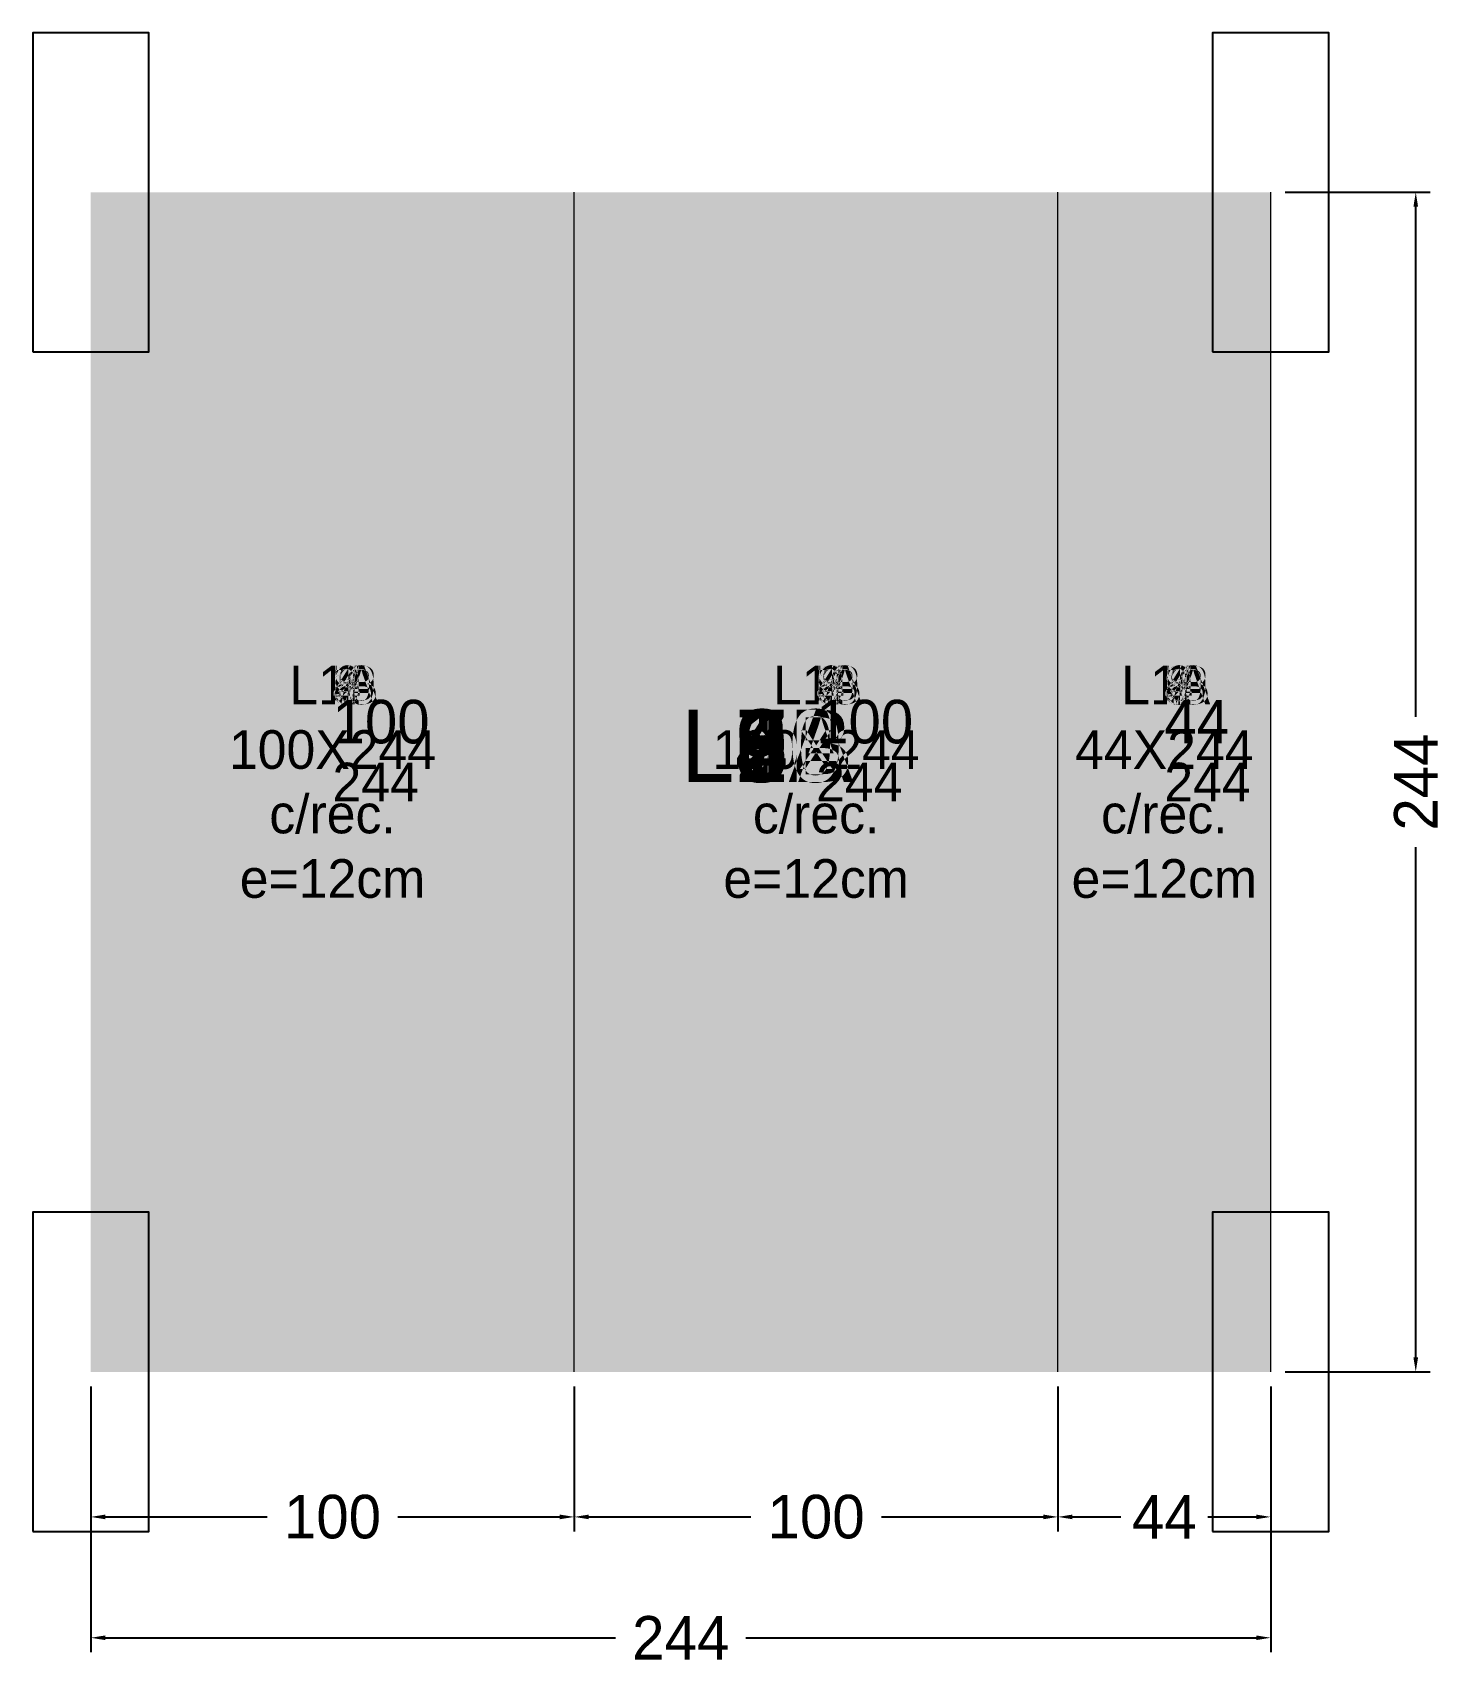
# Model space of a CAD drawing. Extents: x -10500 to 280, y -61 to 277.
# Drawn here: x -12 to 279.9, y -60.9 to 277 of the extents above; entities outside this region: 2.
import ezdxf

# ---------------------------------------------------------------- set-up
doc = ezdxf.new("R2010")
doc.units = 0
for name, color, linetype in [('COTA', 241, 'Continuous'), ('Hachura', 251, 'Continuous'), ('Painéis', 200, 'Continuous'), ('Pilares', 7, 'Continuous')]:
    doc.layers.add(name, color=color, linetype=linetype)
doc.dimstyles.new('COTA PAINEL-50', dxfattribs={"dimtxt": 9, "dimasz": 3, "dimexe": 3, "dimexo": 3, "dimgap": 3, "dimtad": 1, "dimdec": 1, "dimcen": 2.5, "dimclrd": 4, "dimclre": 4, "dimclrt": 240, "dimazin": 3, "dimtfac": 1, "dimtmove": 0, "dimatfit": 3})

msp = doc.modelspace()

# ---------------------------------------------------------------- texts
at = {"layer": 'COTA'}
for s, height, p in [('100', 9, (50, 130)), ('100', 9, (50, 130)), ('100', 9, (50, 130)), ('100', 9, (50, 130)), ('100', 9, (50, 130)), ('100', 9, (50, 130)), ('100', 9, (50, 130)), ('100', 9, (50, 130)), ('100', 9, (50, 130)), ('100', 9, (50, 130)), ('100', 9, (50, 130)), ('100', 9, (150, 130)), ('100', 9, (150, 130)), ('100', 9, (150, 130)), ('100', 9, (150, 130)), ('100', 9, (150, 130)), ('100', 9, (150, 130)), ('100', 9, (150, 130)), ('100', 9, (150, 130)), ('100', 9, (150, 130)), ('100', 9, (150, 130)), ('100', 9, (150, 130)), ('44', 9, (222, 130)), ('44', 9, (222, 130)), ('44', 9, (222, 130)), ('44', 9, (222, 130)), ('44', 9, (222, 130)), ('44', 9, (222, 130)), ('44', 9, (222, 130)), ('44', 9, (222, 130)), ('44', 9, (222, 130)), ('44', 9, (222, 130)), ('44', 9, (222, 130)), ('L2', 15, (122, 122)), ('L3', 15, (122, 122)), ('L6', 15, (122, 122)), ('L6A', 15, (122, 122)), ('L6B', 15, (122, 122)), ('L8', 15, (122, 122)), ('L9', 15, (122, 122)), ('L10', 15, (122, 122)), ('L4', 15, (122, 122)), ('L5', 15, (122, 122)), ('L7', 15, (122, 122)), ('244', 8, (50, 118)), ('244', 8, (50, 118)), ('244', 8, (50, 118)), ('244', 8, (50, 118)), ('244', 8, (50, 118)), ('244', 8, (50, 118)), ('244', 8, (50, 118)), ('244', 8, (50, 118)), ('244', 8, (50, 118)), ('244', 8, (50, 118)), ('244', 8, (50, 118)), ('244', 8, (150, 118)), ('244', 8, (150, 118)), ('244', 8, (150, 118)), ('244', 8, (150, 118)), ('244', 8, (150, 118)), ('244', 8, (150, 118)), ('244', 8, (150, 118)), ('244', 8, (150, 118)), ('244', 8, (150, 118)), ('244', 8, (150, 118)), ('244', 8, (150, 118)), ('244', 8, (222, 118)), ('244', 8, (222, 118)), ('244', 8, (222, 118)), ('244', 8, (222, 118)), ('244', 8, (222, 118)), ('244', 8, (222, 118)), ('244', 8, (222, 118)), ('244', 8, (222, 118)), ('244', 8, (222, 118)), ('244', 8, (222, 118)), ('244', 8, (222, 118))]:
    msp.add_text(s, height=height, dxfattribs=at).set_placement(p)
at = {"layer": 'COTA', "char_height": 8, "attachment_point": 5}
for s, insert in [('\\pxqc;L2^J100X244^Jc/rec.^Je=12cm', (50, 122)), ('\\pxqc;L3^J100X244^Jc/rec.^Je=12cm', (50, 122)), ('\\pxqc;L6^J100X244^Jc/rec.^Je=12cm', (50, 122)), ('\\pxqc;L6A^J100X244^Jc/rec.^Je=12cm', (50, 122)), ('\\pxqc;L6B^J100X244^Jc/rec.^Je=12cm', (50, 122)), ('\\pxqc;L8^J100X244^Jc/rec.^Je=12cm', (50, 122)), ('\\pxqc;L9^J100X244^Jc/rec.^Je=12cm', (50, 122)), ('\\pxqc;L10^J100X244^Jc/rec.^Je=12cm', (50, 122)), ('\\pxqc;L4^J100X244^Jc/rec.^Je=12cm', (50, 122)), ('\\pxqc;L5^J100X244^Jc/rec.^Je=12cm', (50, 122)), ('\\pxqc;L7^J100X244^Jc/rec.^Je=12cm', (50, 122)), ('\\pxqc;L2^J100X244^Jc/rec.^Je=12cm', (150, 122)), ('\\pxqc;L3^J100X244^Jc/rec.^Je=12cm', (150, 122)), ('\\pxqc;L6^J100X244^Jc/rec.^Je=12cm', (150, 122)), ('\\pxqc;L6A^J100X244^Jc/rec.^Je=12cm', (150, 122)), ('\\pxqc;L6B^J100X244^Jc/rec.^Je=12cm', (150, 122)), ('\\pxqc;L8^J100X244^Jc/rec.^Je=12cm', (150, 122)), ('\\pxqc;L9^J100X244^Jc/rec.^Je=12cm', (150, 122)), ('\\pxqc;L10^J100X244^Jc/rec.^Je=12cm', (150, 122)), ('\\pxqc;L4^J100X244^Jc/rec.^Je=12cm', (150, 122)), ('\\pxqc;L5^J100X244^Jc/rec.^Je=12cm', (150, 122)), ('\\pxqc;L7^J100X244^Jc/rec.^Je=12cm', (150, 122)), ('\\pxqc;L2^J44X244^Jc/rec.^Je=12cm', (222, 122)), ('\\pxqc;L3^J44X244^Jc/rec.^Je=12cm', (222, 122)), ('\\pxqc;L6^J44X244^Jc/rec.^Je=12cm', (222, 122)), ('\\pxqc;L6A^J44X244^Jc/rec.^Je=12cm', (222, 122)), ('\\pxqc;L6B^J44X244^Jc/rec.^Je=12cm', (222, 122)), ('\\pxqc;L8^J44X244^Jc/rec.^Je=12cm', (222, 122)), ('\\pxqc;L9^J44X244^Jc/rec.^Je=12cm', (222, 122)), ('\\pxqc;L10^J44X244^Jc/rec.^Je=12cm', (222, 122)), ('\\pxqc;L4^J44X244^Jc/rec.^Je=12cm', (222, 122)), ('\\pxqc;L5^J44X244^Jc/rec.^Je=12cm', (222, 122)), ('\\pxqc;L7^J44X244^Jc/rec.^Je=12cm', (222, 122))]:
    msp.add_mtext(s, dxfattribs=dict(at, insert=insert))

# ---------------------------------------------------------------- blocks, each defined once
blk = doc.blocks.new('_CLOSEDFILLED')
at = {"color": 0, "linetype": 'BYBLOCK'}
blk.add_solid([(-1, 0.16), (0, 0), (-1, -0.16)], dxfattribs=at)
blk = doc.blocks.new('*D1')
at = {"color": 4}
for p, q in [((0, -3), (0, -33)), ((100, -3), (100, -33)), ((3, -30), (36.5, -30)), ((63.5, -30), (97, -30))]:
    blk.add_line(p, q, dxfattribs=at)
at = {"layer": 'Defpoints'}
for p in [(0, 0), (100, 0), (0, -30)]:
    blk.add_point(p, dxfattribs=at)
at = {"layer": 'Painéis', "color": 4, "xscale": 3, "yscale": 3, "rotation": 180}
blk.add_blockref('_CLOSEDFILLED', (0, -30), dxfattribs=at)
at = {"layer": 'Painéis', "color": 4, "xscale": 3, "yscale": 3}
blk.add_blockref('_CLOSEDFILLED', (100, -30), dxfattribs=at)
at = {"layer": 'Painéis', "color": 240, "insert": (50, -30), "char_height": 9, "attachment_point": 5}
blk.add_mtext('100', dxfattribs=at)
blk = doc.blocks.new('*D2')
at = {"color": 4}
for p, q in [((100, -3), (100, -33)), ((200, -3), (200, -33)), ((103, -30), (136.5, -30)), ((163.5, -30), (197, -30))]:
    blk.add_line(p, q, dxfattribs=at)
at = {"layer": 'Defpoints'}
for p in [(100, 0), (200, 0), (100, -30)]:
    blk.add_point(p, dxfattribs=at)
at = {"layer": 'Painéis', "color": 4, "xscale": 3, "yscale": 3, "rotation": 180}
blk.add_blockref('_CLOSEDFILLED', (100, -30), dxfattribs=at)
at = {"layer": 'Painéis', "color": 4, "xscale": 3, "yscale": 3}
blk.add_blockref('_CLOSEDFILLED', (200, -30), dxfattribs=at)
at = {"layer": 'Painéis', "color": 240, "insert": (150, -30), "char_height": 9, "attachment_point": 5}
blk.add_mtext('100', dxfattribs=at)
blk = doc.blocks.new('*D3')
at = {"color": 4}
for p, q in [((200, -3), (200, -33)), ((244, -3), (244, -33)), ((203, -30), (213, -30)), ((231, -30), (241, -30))]:
    blk.add_line(p, q, dxfattribs=at)
at = {"layer": 'Defpoints'}
for p in [(200, 0), (244, 0), (200, -30)]:
    blk.add_point(p, dxfattribs=at)
at = {"layer": 'Painéis', "color": 4, "xscale": 3, "yscale": 3, "rotation": 180}
blk.add_blockref('_CLOSEDFILLED', (200, -30), dxfattribs=at)
at = {"layer": 'Painéis', "color": 4, "xscale": 3, "yscale": 3}
blk.add_blockref('_CLOSEDFILLED', (244, -30), dxfattribs=at)
at = {"layer": 'Painéis', "color": 240, "insert": (222, -30), "char_height": 9, "attachment_point": 5}
blk.add_mtext('44', dxfattribs=at)
blk = doc.blocks.new('*D4')
at = {"color": 4}
for p, q in [((0, -3), (0, -58)), ((244, -3), (244, -58)), ((3, -55), (108.5, -55)), ((135.5, -55), (241, -55))]:
    blk.add_line(p, q, dxfattribs=at)
at = {"layer": 'Defpoints'}
for p in [(0, 0), (244, 0), (0, -55)]:
    blk.add_point(p, dxfattribs=at)
at = {"layer": 'Painéis', "color": 4, "xscale": 3, "yscale": 3, "rotation": 180}
blk.add_blockref('_CLOSEDFILLED', (0, -55), dxfattribs=at)
at = {"layer": 'Painéis', "color": 4, "xscale": 3, "yscale": 3}
blk.add_blockref('_CLOSEDFILLED', (244, -55), dxfattribs=at)
at = {"layer": 'Painéis', "color": 240, "insert": (122, -55), "char_height": 9, "attachment_point": 5}
blk.add_mtext('244', dxfattribs=at)
blk = doc.blocks.new('*D5')
at = {"color": 4}
for p, q in [((247, 244), (277, 244)), ((274, 135.5), (274, 241)), ((274, 3), (274, 108.5)), ((247, 0), (277, 0))]:
    blk.add_line(p, q, dxfattribs=at)
at = {"layer": 'Defpoints'}
for p in [(244, 244), (244, 0), (274, 0)]:
    blk.add_point(p, dxfattribs=at)
at = {"layer": 'Painéis', "color": 4, "xscale": 3, "yscale": 3}
for p, rotation in [((274, 244), 90), ((274, 0), 270)]:
    blk.add_blockref('_CLOSEDFILLED', p, dxfattribs=dict(at, rotation=rotation))
at = {"layer": 'Painéis', "color": 240, "insert": (274, 122), "char_height": 9, "attachment_point": 5, "rotation": 90}
blk.add_mtext('244', dxfattribs=at)
blk = doc.blocks.new('*D6')
at = {"color": 4}
for p, q in [((0, -3), (0, -33)), ((100, -3), (100, -33)), ((3, -30), (36.5, -30)), ((63.5, -30), (97, -30))]:
    blk.add_line(p, q, dxfattribs=at)
at = {"layer": 'Defpoints'}
for p in [(0, 0), (100, 0), (0, -30)]:
    blk.add_point(p, dxfattribs=at)
at = {"layer": 'Painéis', "color": 4, "xscale": 3, "yscale": 3, "rotation": 180}
blk.add_blockref('_CLOSEDFILLED', (0, -30), dxfattribs=at)
at = {"layer": 'Painéis', "color": 4, "xscale": 3, "yscale": 3}
blk.add_blockref('_CLOSEDFILLED', (100, -30), dxfattribs=at)
at = {"layer": 'Painéis', "color": 240, "insert": (50, -30), "char_height": 9, "attachment_point": 5}
blk.add_mtext('100', dxfattribs=at)
blk = doc.blocks.new('*D7')
at = {"color": 4}
for p, q in [((100, -3), (100, -33)), ((200, -3), (200, -33)), ((103, -30), (136.5, -30)), ((163.5, -30), (197, -30))]:
    blk.add_line(p, q, dxfattribs=at)
at = {"layer": 'Defpoints'}
for p in [(100, 0), (200, 0), (100, -30)]:
    blk.add_point(p, dxfattribs=at)
at = {"layer": 'Painéis', "color": 4, "xscale": 3, "yscale": 3, "rotation": 180}
blk.add_blockref('_CLOSEDFILLED', (100, -30), dxfattribs=at)
at = {"layer": 'Painéis', "color": 4, "xscale": 3, "yscale": 3}
blk.add_blockref('_CLOSEDFILLED', (200, -30), dxfattribs=at)
at = {"layer": 'Painéis', "color": 240, "insert": (150, -30), "char_height": 9, "attachment_point": 5}
blk.add_mtext('100', dxfattribs=at)
blk = doc.blocks.new('*D8')
at = {"color": 4}
for p, q in [((200, -3), (200, -33)), ((244, -3), (244, -33)), ((203, -30), (213, -30)), ((231, -30), (241, -30))]:
    blk.add_line(p, q, dxfattribs=at)
at = {"layer": 'Defpoints'}
for p in [(200, 0), (244, 0), (200, -30)]:
    blk.add_point(p, dxfattribs=at)
at = {"layer": 'Painéis', "color": 4, "xscale": 3, "yscale": 3, "rotation": 180}
blk.add_blockref('_CLOSEDFILLED', (200, -30), dxfattribs=at)
at = {"layer": 'Painéis', "color": 4, "xscale": 3, "yscale": 3}
blk.add_blockref('_CLOSEDFILLED', (244, -30), dxfattribs=at)
at = {"layer": 'Painéis', "color": 240, "insert": (222, -30), "char_height": 9, "attachment_point": 5}
blk.add_mtext('44', dxfattribs=at)
blk = doc.blocks.new('*D9')
at = {"color": 4}
for p, q in [((0, -3), (0, -58)), ((244, -3), (244, -58)), ((3, -55), (108.5, -55)), ((135.5, -55), (241, -55))]:
    blk.add_line(p, q, dxfattribs=at)
at = {"layer": 'Defpoints'}
for p in [(0, 0), (244, 0), (0, -55)]:
    blk.add_point(p, dxfattribs=at)
at = {"layer": 'Painéis', "color": 4, "xscale": 3, "yscale": 3, "rotation": 180}
blk.add_blockref('_CLOSEDFILLED', (0, -55), dxfattribs=at)
at = {"layer": 'Painéis', "color": 4, "xscale": 3, "yscale": 3}
blk.add_blockref('_CLOSEDFILLED', (244, -55), dxfattribs=at)
at = {"layer": 'Painéis', "color": 240, "insert": (122, -55), "char_height": 9, "attachment_point": 5}
blk.add_mtext('244', dxfattribs=at)
blk = doc.blocks.new('*D10')
at = {"color": 4}
for p, q in [((247, 244), (277, 244)), ((274, 135.5), (274, 241)), ((274, 3), (274, 108.5)), ((247, 0), (277, 0))]:
    blk.add_line(p, q, dxfattribs=at)
at = {"layer": 'Defpoints'}
for p in [(244, 244), (244, 0), (274, 0)]:
    blk.add_point(p, dxfattribs=at)
at = {"layer": 'Painéis', "color": 4, "xscale": 3, "yscale": 3}
for p, rotation in [((274, 244), 90), ((274, 0), 270)]:
    blk.add_blockref('_CLOSEDFILLED', p, dxfattribs=dict(at, rotation=rotation))
at = {"layer": 'Painéis', "color": 240, "insert": (274, 122), "char_height": 9, "attachment_point": 5, "rotation": 90}
blk.add_mtext('244', dxfattribs=at)
blk = doc.blocks.new('*D11')
at = {"color": 4}
for p, q in [((0, -3), (0, -33)), ((100, -3), (100, -33)), ((3, -30), (36.5, -30)), ((63.5, -30), (97, -30))]:
    blk.add_line(p, q, dxfattribs=at)
at = {"layer": 'Defpoints'}
for p in [(0, 0), (100, 0), (0, -30)]:
    blk.add_point(p, dxfattribs=at)
at = {"layer": 'Painéis', "color": 4, "xscale": 3, "yscale": 3, "rotation": 180}
blk.add_blockref('_CLOSEDFILLED', (0, -30), dxfattribs=at)
at = {"layer": 'Painéis', "color": 4, "xscale": 3, "yscale": 3}
blk.add_blockref('_CLOSEDFILLED', (100, -30), dxfattribs=at)
at = {"layer": 'Painéis', "color": 240, "insert": (50, -30), "char_height": 9, "attachment_point": 5}
blk.add_mtext('100', dxfattribs=at)
blk = doc.blocks.new('*D12')
at = {"color": 4}
for p, q in [((100, -3), (100, -33)), ((200, -3), (200, -33)), ((103, -30), (136.5, -30)), ((163.5, -30), (197, -30))]:
    blk.add_line(p, q, dxfattribs=at)
at = {"layer": 'Defpoints'}
for p in [(100, 0), (200, 0), (100, -30)]:
    blk.add_point(p, dxfattribs=at)
at = {"layer": 'Painéis', "color": 4, "xscale": 3, "yscale": 3, "rotation": 180}
blk.add_blockref('_CLOSEDFILLED', (100, -30), dxfattribs=at)
at = {"layer": 'Painéis', "color": 4, "xscale": 3, "yscale": 3}
blk.add_blockref('_CLOSEDFILLED', (200, -30), dxfattribs=at)
at = {"layer": 'Painéis', "color": 240, "insert": (150, -30), "char_height": 9, "attachment_point": 5}
blk.add_mtext('100', dxfattribs=at)
blk = doc.blocks.new('*D13')
at = {"color": 4}
for p, q in [((200, -3), (200, -33)), ((244, -3), (244, -33)), ((203, -30), (213, -30)), ((231, -30), (241, -30))]:
    blk.add_line(p, q, dxfattribs=at)
at = {"layer": 'Defpoints'}
for p in [(200, 0), (244, 0), (200, -30)]:
    blk.add_point(p, dxfattribs=at)
at = {"layer": 'Painéis', "color": 4, "xscale": 3, "yscale": 3, "rotation": 180}
blk.add_blockref('_CLOSEDFILLED', (200, -30), dxfattribs=at)
at = {"layer": 'Painéis', "color": 4, "xscale": 3, "yscale": 3}
blk.add_blockref('_CLOSEDFILLED', (244, -30), dxfattribs=at)
at = {"layer": 'Painéis', "color": 240, "insert": (222, -30), "char_height": 9, "attachment_point": 5}
blk.add_mtext('44', dxfattribs=at)
blk = doc.blocks.new('*D14')
at = {"color": 4}
for p, q in [((0, -3), (0, -58)), ((244, -3), (244, -58)), ((3, -55), (108.5, -55)), ((135.5, -55), (241, -55))]:
    blk.add_line(p, q, dxfattribs=at)
at = {"layer": 'Defpoints'}
for p in [(0, 0), (244, 0), (0, -55)]:
    blk.add_point(p, dxfattribs=at)
at = {"layer": 'Painéis', "color": 4, "xscale": 3, "yscale": 3, "rotation": 180}
blk.add_blockref('_CLOSEDFILLED', (0, -55), dxfattribs=at)
at = {"layer": 'Painéis', "color": 4, "xscale": 3, "yscale": 3}
blk.add_blockref('_CLOSEDFILLED', (244, -55), dxfattribs=at)
at = {"layer": 'Painéis', "color": 240, "insert": (122, -55), "char_height": 9, "attachment_point": 5}
blk.add_mtext('244', dxfattribs=at)
blk = doc.blocks.new('*D15')
at = {"color": 4}
for p, q in [((247, 244), (277, 244)), ((274, 135.5), (274, 241)), ((274, 3), (274, 108.5)), ((247, 0), (277, 0))]:
    blk.add_line(p, q, dxfattribs=at)
at = {"layer": 'Defpoints'}
for p in [(244, 244), (244, 0), (274, 0)]:
    blk.add_point(p, dxfattribs=at)
at = {"layer": 'Painéis', "color": 4, "xscale": 3, "yscale": 3}
for p, rotation in [((274, 244), 90), ((274, 0), 270)]:
    blk.add_blockref('_CLOSEDFILLED', p, dxfattribs=dict(at, rotation=rotation))
at = {"layer": 'Painéis', "color": 240, "insert": (274, 122), "char_height": 9, "attachment_point": 5, "rotation": 90}
blk.add_mtext('244', dxfattribs=at)
blk = doc.blocks.new('*D16')
at = {"color": 4}
for p, q in [((0, -3), (0, -33)), ((100, -3), (100, -33)), ((3, -30), (36.5, -30)), ((63.5, -30), (97, -30))]:
    blk.add_line(p, q, dxfattribs=at)
at = {"layer": 'Defpoints'}
for p in [(0, 0), (100, 0), (0, -30)]:
    blk.add_point(p, dxfattribs=at)
at = {"layer": 'Painéis', "color": 4, "xscale": 3, "yscale": 3, "rotation": 180}
blk.add_blockref('_CLOSEDFILLED', (0, -30), dxfattribs=at)
at = {"layer": 'Painéis', "color": 4, "xscale": 3, "yscale": 3}
blk.add_blockref('_CLOSEDFILLED', (100, -30), dxfattribs=at)
at = {"layer": 'Painéis', "color": 240, "insert": (50, -30), "char_height": 9, "attachment_point": 5}
blk.add_mtext('100', dxfattribs=at)
blk = doc.blocks.new('*D17')
at = {"color": 4}
for p, q in [((100, -3), (100, -33)), ((200, -3), (200, -33)), ((103, -30), (136.5, -30)), ((163.5, -30), (197, -30))]:
    blk.add_line(p, q, dxfattribs=at)
at = {"layer": 'Defpoints'}
for p in [(100, 0), (200, 0), (100, -30)]:
    blk.add_point(p, dxfattribs=at)
at = {"layer": 'Painéis', "color": 4, "xscale": 3, "yscale": 3, "rotation": 180}
blk.add_blockref('_CLOSEDFILLED', (100, -30), dxfattribs=at)
at = {"layer": 'Painéis', "color": 4, "xscale": 3, "yscale": 3}
blk.add_blockref('_CLOSEDFILLED', (200, -30), dxfattribs=at)
at = {"layer": 'Painéis', "color": 240, "insert": (150, -30), "char_height": 9, "attachment_point": 5}
blk.add_mtext('100', dxfattribs=at)
blk = doc.blocks.new('*D18')
at = {"color": 4}
for p, q in [((200, -3), (200, -33)), ((244, -3), (244, -33)), ((203, -30), (213, -30)), ((231, -30), (241, -30))]:
    blk.add_line(p, q, dxfattribs=at)
at = {"layer": 'Defpoints'}
for p in [(200, 0), (244, 0), (200, -30)]:
    blk.add_point(p, dxfattribs=at)
at = {"layer": 'Painéis', "color": 4, "xscale": 3, "yscale": 3, "rotation": 180}
blk.add_blockref('_CLOSEDFILLED', (200, -30), dxfattribs=at)
at = {"layer": 'Painéis', "color": 4, "xscale": 3, "yscale": 3}
blk.add_blockref('_CLOSEDFILLED', (244, -30), dxfattribs=at)
at = {"layer": 'Painéis', "color": 240, "insert": (222, -30), "char_height": 9, "attachment_point": 5}
blk.add_mtext('44', dxfattribs=at)
blk = doc.blocks.new('*D19')
at = {"color": 4}
for p, q in [((0, -3), (0, -58)), ((244, -3), (244, -58)), ((3, -55), (108.5, -55)), ((135.5, -55), (241, -55))]:
    blk.add_line(p, q, dxfattribs=at)
at = {"layer": 'Defpoints'}
for p in [(0, 0), (244, 0), (0, -55)]:
    blk.add_point(p, dxfattribs=at)
at = {"layer": 'Painéis', "color": 4, "xscale": 3, "yscale": 3, "rotation": 180}
blk.add_blockref('_CLOSEDFILLED', (0, -55), dxfattribs=at)
at = {"layer": 'Painéis', "color": 4, "xscale": 3, "yscale": 3}
blk.add_blockref('_CLOSEDFILLED', (244, -55), dxfattribs=at)
at = {"layer": 'Painéis', "color": 240, "insert": (122, -55), "char_height": 9, "attachment_point": 5}
blk.add_mtext('244', dxfattribs=at)
blk = doc.blocks.new('*D20')
at = {"color": 4}
for p, q in [((247, 244), (277, 244)), ((274, 135.5), (274, 241)), ((274, 3), (274, 108.5)), ((247, 0), (277, 0))]:
    blk.add_line(p, q, dxfattribs=at)
at = {"layer": 'Defpoints'}
for p in [(244, 244), (244, 0), (274, 0)]:
    blk.add_point(p, dxfattribs=at)
at = {"layer": 'Painéis', "color": 4, "xscale": 3, "yscale": 3}
for p, rotation in [((274, 244), 90), ((274, 0), 270)]:
    blk.add_blockref('_CLOSEDFILLED', p, dxfattribs=dict(at, rotation=rotation))
at = {"layer": 'Painéis', "color": 240, "insert": (274, 122), "char_height": 9, "attachment_point": 5, "rotation": 90}
blk.add_mtext('244', dxfattribs=at)
blk = doc.blocks.new('*D21')
at = {"color": 4}
for p, q in [((0, -3), (0, -33)), ((100, -3), (100, -33)), ((3, -30), (36.5, -30)), ((63.5, -30), (97, -30))]:
    blk.add_line(p, q, dxfattribs=at)
at = {"layer": 'Defpoints'}
for p in [(0, 0), (100, 0), (0, -30)]:
    blk.add_point(p, dxfattribs=at)
at = {"layer": 'Painéis', "color": 4, "xscale": 3, "yscale": 3, "rotation": 180}
blk.add_blockref('_CLOSEDFILLED', (0, -30), dxfattribs=at)
at = {"layer": 'Painéis', "color": 4, "xscale": 3, "yscale": 3}
blk.add_blockref('_CLOSEDFILLED', (100, -30), dxfattribs=at)
at = {"layer": 'Painéis', "color": 240, "insert": (50, -30), "char_height": 9, "attachment_point": 5}
blk.add_mtext('100', dxfattribs=at)
blk = doc.blocks.new('*D22')
at = {"color": 4}
for p, q in [((100, -3), (100, -33)), ((200, -3), (200, -33)), ((103, -30), (136.5, -30)), ((163.5, -30), (197, -30))]:
    blk.add_line(p, q, dxfattribs=at)
at = {"layer": 'Defpoints'}
for p in [(100, 0), (200, 0), (100, -30)]:
    blk.add_point(p, dxfattribs=at)
at = {"layer": 'Painéis', "color": 4, "xscale": 3, "yscale": 3, "rotation": 180}
blk.add_blockref('_CLOSEDFILLED', (100, -30), dxfattribs=at)
at = {"layer": 'Painéis', "color": 4, "xscale": 3, "yscale": 3}
blk.add_blockref('_CLOSEDFILLED', (200, -30), dxfattribs=at)
at = {"layer": 'Painéis', "color": 240, "insert": (150, -30), "char_height": 9, "attachment_point": 5}
blk.add_mtext('100', dxfattribs=at)
blk = doc.blocks.new('*D23')
at = {"color": 4}
for p, q in [((200, -3), (200, -33)), ((244, -3), (244, -33)), ((203, -30), (213, -30)), ((231, -30), (241, -30))]:
    blk.add_line(p, q, dxfattribs=at)
at = {"layer": 'Defpoints'}
for p in [(200, 0), (244, 0), (200, -30)]:
    blk.add_point(p, dxfattribs=at)
at = {"layer": 'Painéis', "color": 4, "xscale": 3, "yscale": 3, "rotation": 180}
blk.add_blockref('_CLOSEDFILLED', (200, -30), dxfattribs=at)
at = {"layer": 'Painéis', "color": 4, "xscale": 3, "yscale": 3}
blk.add_blockref('_CLOSEDFILLED', (244, -30), dxfattribs=at)
at = {"layer": 'Painéis', "color": 240, "insert": (222, -30), "char_height": 9, "attachment_point": 5}
blk.add_mtext('44', dxfattribs=at)
blk = doc.blocks.new('*D24')
at = {"color": 4}
for p, q in [((0, -3), (0, -58)), ((244, -3), (244, -58)), ((3, -55), (108.5, -55)), ((135.5, -55), (241, -55))]:
    blk.add_line(p, q, dxfattribs=at)
at = {"layer": 'Defpoints'}
for p in [(0, 0), (244, 0), (0, -55)]:
    blk.add_point(p, dxfattribs=at)
at = {"layer": 'Painéis', "color": 4, "xscale": 3, "yscale": 3, "rotation": 180}
blk.add_blockref('_CLOSEDFILLED', (0, -55), dxfattribs=at)
at = {"layer": 'Painéis', "color": 4, "xscale": 3, "yscale": 3}
blk.add_blockref('_CLOSEDFILLED', (244, -55), dxfattribs=at)
at = {"layer": 'Painéis', "color": 240, "insert": (122, -55), "char_height": 9, "attachment_point": 5}
blk.add_mtext('244', dxfattribs=at)
blk = doc.blocks.new('*D25')
at = {"color": 4}
for p, q in [((247, 244), (277, 244)), ((274, 135.5), (274, 241)), ((274, 3), (274, 108.5)), ((247, 0), (277, 0))]:
    blk.add_line(p, q, dxfattribs=at)
at = {"layer": 'Defpoints'}
for p in [(244, 244), (244, 0), (274, 0)]:
    blk.add_point(p, dxfattribs=at)
at = {"layer": 'Painéis', "color": 4, "xscale": 3, "yscale": 3}
for p, rotation in [((274, 244), 90), ((274, 0), 270)]:
    blk.add_blockref('_CLOSEDFILLED', p, dxfattribs=dict(at, rotation=rotation))
at = {"layer": 'Painéis', "color": 240, "insert": (274, 122), "char_height": 9, "attachment_point": 5, "rotation": 90}
blk.add_mtext('244', dxfattribs=at)
blk = doc.blocks.new('*D26')
at = {"color": 4}
for p, q in [((0, -3), (0, -33)), ((100, -3), (100, -33)), ((3, -30), (36.5, -30)), ((63.5, -30), (97, -30))]:
    blk.add_line(p, q, dxfattribs=at)
at = {"layer": 'Defpoints'}
for p in [(0, 0), (100, 0), (0, -30)]:
    blk.add_point(p, dxfattribs=at)
at = {"layer": 'Painéis', "color": 4, "xscale": 3, "yscale": 3, "rotation": 180}
blk.add_blockref('_CLOSEDFILLED', (0, -30), dxfattribs=at)
at = {"layer": 'Painéis', "color": 4, "xscale": 3, "yscale": 3}
blk.add_blockref('_CLOSEDFILLED', (100, -30), dxfattribs=at)
at = {"layer": 'Painéis', "color": 240, "insert": (50, -30), "char_height": 9, "attachment_point": 5}
blk.add_mtext('100', dxfattribs=at)
blk = doc.blocks.new('*D27')
at = {"color": 4}
for p, q in [((100, -3), (100, -33)), ((200, -3), (200, -33)), ((103, -30), (136.5, -30)), ((163.5, -30), (197, -30))]:
    blk.add_line(p, q, dxfattribs=at)
at = {"layer": 'Defpoints'}
for p in [(100, 0), (200, 0), (100, -30)]:
    blk.add_point(p, dxfattribs=at)
at = {"layer": 'Painéis', "color": 4, "xscale": 3, "yscale": 3, "rotation": 180}
blk.add_blockref('_CLOSEDFILLED', (100, -30), dxfattribs=at)
at = {"layer": 'Painéis', "color": 4, "xscale": 3, "yscale": 3}
blk.add_blockref('_CLOSEDFILLED', (200, -30), dxfattribs=at)
at = {"layer": 'Painéis', "color": 240, "insert": (150, -30), "char_height": 9, "attachment_point": 5}
blk.add_mtext('100', dxfattribs=at)
blk = doc.blocks.new('*D28')
at = {"color": 4}
for p, q in [((200, -3), (200, -33)), ((244, -3), (244, -33)), ((203, -30), (213, -30)), ((231, -30), (241, -30))]:
    blk.add_line(p, q, dxfattribs=at)
at = {"layer": 'Defpoints'}
for p in [(200, 0), (244, 0), (200, -30)]:
    blk.add_point(p, dxfattribs=at)
at = {"layer": 'Painéis', "color": 4, "xscale": 3, "yscale": 3, "rotation": 180}
blk.add_blockref('_CLOSEDFILLED', (200, -30), dxfattribs=at)
at = {"layer": 'Painéis', "color": 4, "xscale": 3, "yscale": 3}
blk.add_blockref('_CLOSEDFILLED', (244, -30), dxfattribs=at)
at = {"layer": 'Painéis', "color": 240, "insert": (222, -30), "char_height": 9, "attachment_point": 5}
blk.add_mtext('44', dxfattribs=at)
blk = doc.blocks.new('*D29')
at = {"color": 4}
for p, q in [((0, -3), (0, -58)), ((244, -3), (244, -58)), ((3, -55), (108.5, -55)), ((135.5, -55), (241, -55))]:
    blk.add_line(p, q, dxfattribs=at)
at = {"layer": 'Defpoints'}
for p in [(0, 0), (244, 0), (0, -55)]:
    blk.add_point(p, dxfattribs=at)
at = {"layer": 'Painéis', "color": 4, "xscale": 3, "yscale": 3, "rotation": 180}
blk.add_blockref('_CLOSEDFILLED', (0, -55), dxfattribs=at)
at = {"layer": 'Painéis', "color": 4, "xscale": 3, "yscale": 3}
blk.add_blockref('_CLOSEDFILLED', (244, -55), dxfattribs=at)
at = {"layer": 'Painéis', "color": 240, "insert": (122, -55), "char_height": 9, "attachment_point": 5}
blk.add_mtext('244', dxfattribs=at)
blk = doc.blocks.new('*D30')
at = {"color": 4}
for p, q in [((247, 244), (277, 244)), ((274, 135.5), (274, 241)), ((274, 3), (274, 108.5)), ((247, 0), (277, 0))]:
    blk.add_line(p, q, dxfattribs=at)
at = {"layer": 'Defpoints'}
for p in [(244, 244), (244, 0), (274, 0)]:
    blk.add_point(p, dxfattribs=at)
at = {"layer": 'Painéis', "color": 4, "xscale": 3, "yscale": 3}
for p, rotation in [((274, 244), 90), ((274, 0), 270)]:
    blk.add_blockref('_CLOSEDFILLED', p, dxfattribs=dict(at, rotation=rotation))
at = {"layer": 'Painéis', "color": 240, "insert": (274, 122), "char_height": 9, "attachment_point": 5, "rotation": 90}
blk.add_mtext('244', dxfattribs=at)
blk = doc.blocks.new('*D31')
at = {"color": 4}
for p, q in [((0, -3), (0, -33)), ((100, -3), (100, -33)), ((3, -30), (36.5, -30)), ((63.5, -30), (97, -30))]:
    blk.add_line(p, q, dxfattribs=at)
at = {"layer": 'Defpoints'}
for p in [(0, 0), (100, 0), (0, -30)]:
    blk.add_point(p, dxfattribs=at)
at = {"layer": 'Painéis', "color": 4, "xscale": 3, "yscale": 3, "rotation": 180}
blk.add_blockref('_CLOSEDFILLED', (0, -30), dxfattribs=at)
at = {"layer": 'Painéis', "color": 4, "xscale": 3, "yscale": 3}
blk.add_blockref('_CLOSEDFILLED', (100, -30), dxfattribs=at)
at = {"layer": 'Painéis', "color": 240, "insert": (50, -30), "char_height": 9, "attachment_point": 5}
blk.add_mtext('100', dxfattribs=at)
blk = doc.blocks.new('*D32')
at = {"color": 4}
for p, q in [((100, -3), (100, -33)), ((200, -3), (200, -33)), ((103, -30), (136.5, -30)), ((163.5, -30), (197, -30))]:
    blk.add_line(p, q, dxfattribs=at)
at = {"layer": 'Defpoints'}
for p in [(100, 0), (200, 0), (100, -30)]:
    blk.add_point(p, dxfattribs=at)
at = {"layer": 'Painéis', "color": 4, "xscale": 3, "yscale": 3, "rotation": 180}
blk.add_blockref('_CLOSEDFILLED', (100, -30), dxfattribs=at)
at = {"layer": 'Painéis', "color": 4, "xscale": 3, "yscale": 3}
blk.add_blockref('_CLOSEDFILLED', (200, -30), dxfattribs=at)
at = {"layer": 'Painéis', "color": 240, "insert": (150, -30), "char_height": 9, "attachment_point": 5}
blk.add_mtext('100', dxfattribs=at)
blk = doc.blocks.new('*D33')
at = {"color": 4}
for p, q in [((200, -3), (200, -33)), ((244, -3), (244, -33)), ((203, -30), (213, -30)), ((231, -30), (241, -30))]:
    blk.add_line(p, q, dxfattribs=at)
at = {"layer": 'Defpoints'}
for p in [(200, 0), (244, 0), (200, -30)]:
    blk.add_point(p, dxfattribs=at)
at = {"layer": 'Painéis', "color": 4, "xscale": 3, "yscale": 3, "rotation": 180}
blk.add_blockref('_CLOSEDFILLED', (200, -30), dxfattribs=at)
at = {"layer": 'Painéis', "color": 4, "xscale": 3, "yscale": 3}
blk.add_blockref('_CLOSEDFILLED', (244, -30), dxfattribs=at)
at = {"layer": 'Painéis', "color": 240, "insert": (222, -30), "char_height": 9, "attachment_point": 5}
blk.add_mtext('44', dxfattribs=at)
blk = doc.blocks.new('*D34')
at = {"color": 4}
for p, q in [((0, -3), (0, -58)), ((244, -3), (244, -58)), ((3, -55), (108.5, -55)), ((135.5, -55), (241, -55))]:
    blk.add_line(p, q, dxfattribs=at)
at = {"layer": 'Defpoints'}
for p in [(0, 0), (244, 0), (0, -55)]:
    blk.add_point(p, dxfattribs=at)
at = {"layer": 'Painéis', "color": 4, "xscale": 3, "yscale": 3, "rotation": 180}
blk.add_blockref('_CLOSEDFILLED', (0, -55), dxfattribs=at)
at = {"layer": 'Painéis', "color": 4, "xscale": 3, "yscale": 3}
blk.add_blockref('_CLOSEDFILLED', (244, -55), dxfattribs=at)
at = {"layer": 'Painéis', "color": 240, "insert": (122, -55), "char_height": 9, "attachment_point": 5}
blk.add_mtext('244', dxfattribs=at)
blk = doc.blocks.new('*D35')
at = {"color": 4}
for p, q in [((247, 244), (277, 244)), ((274, 135.5), (274, 241)), ((274, 3), (274, 108.5)), ((247, 0), (277, 0))]:
    blk.add_line(p, q, dxfattribs=at)
at = {"layer": 'Defpoints'}
for p in [(244, 244), (244, 0), (274, 0)]:
    blk.add_point(p, dxfattribs=at)
at = {"layer": 'Painéis', "color": 4, "xscale": 3, "yscale": 3}
for p, rotation in [((274, 244), 90), ((274, 0), 270)]:
    blk.add_blockref('_CLOSEDFILLED', p, dxfattribs=dict(at, rotation=rotation))
at = {"layer": 'Painéis', "color": 240, "insert": (274, 122), "char_height": 9, "attachment_point": 5, "rotation": 90}
blk.add_mtext('244', dxfattribs=at)
blk = doc.blocks.new('*D36')
at = {"color": 4}
for p, q in [((0, -3), (0, -33)), ((100, -3), (100, -33)), ((3, -30), (36.5, -30)), ((63.5, -30), (97, -30))]:
    blk.add_line(p, q, dxfattribs=at)
at = {"layer": 'Defpoints'}
for p in [(0, 0), (100, 0), (0, -30)]:
    blk.add_point(p, dxfattribs=at)
at = {"layer": 'Painéis', "color": 4, "xscale": 3, "yscale": 3, "rotation": 180}
blk.add_blockref('_CLOSEDFILLED', (0, -30), dxfattribs=at)
at = {"layer": 'Painéis', "color": 4, "xscale": 3, "yscale": 3}
blk.add_blockref('_CLOSEDFILLED', (100, -30), dxfattribs=at)
at = {"layer": 'Painéis', "color": 240, "insert": (50, -30), "char_height": 9, "attachment_point": 5}
blk.add_mtext('100', dxfattribs=at)
blk = doc.blocks.new('*D37')
at = {"color": 4}
for p, q in [((100, -3), (100, -33)), ((200, -3), (200, -33)), ((103, -30), (136.5, -30)), ((163.5, -30), (197, -30))]:
    blk.add_line(p, q, dxfattribs=at)
at = {"layer": 'Defpoints'}
for p in [(100, 0), (200, 0), (100, -30)]:
    blk.add_point(p, dxfattribs=at)
at = {"layer": 'Painéis', "color": 4, "xscale": 3, "yscale": 3, "rotation": 180}
blk.add_blockref('_CLOSEDFILLED', (100, -30), dxfattribs=at)
at = {"layer": 'Painéis', "color": 4, "xscale": 3, "yscale": 3}
blk.add_blockref('_CLOSEDFILLED', (200, -30), dxfattribs=at)
at = {"layer": 'Painéis', "color": 240, "insert": (150, -30), "char_height": 9, "attachment_point": 5}
blk.add_mtext('100', dxfattribs=at)
blk = doc.blocks.new('*D38')
at = {"color": 4}
for p, q in [((200, -3), (200, -33)), ((244, -3), (244, -33)), ((203, -30), (213, -30)), ((231, -30), (241, -30))]:
    blk.add_line(p, q, dxfattribs=at)
at = {"layer": 'Defpoints'}
for p in [(200, 0), (244, 0), (200, -30)]:
    blk.add_point(p, dxfattribs=at)
at = {"layer": 'Painéis', "color": 4, "xscale": 3, "yscale": 3, "rotation": 180}
blk.add_blockref('_CLOSEDFILLED', (200, -30), dxfattribs=at)
at = {"layer": 'Painéis', "color": 4, "xscale": 3, "yscale": 3}
blk.add_blockref('_CLOSEDFILLED', (244, -30), dxfattribs=at)
at = {"layer": 'Painéis', "color": 240, "insert": (222, -30), "char_height": 9, "attachment_point": 5}
blk.add_mtext('44', dxfattribs=at)
blk = doc.blocks.new('*D39')
at = {"color": 4}
for p, q in [((0, -3), (0, -58)), ((244, -3), (244, -58)), ((3, -55), (108.5, -55)), ((135.5, -55), (241, -55))]:
    blk.add_line(p, q, dxfattribs=at)
at = {"layer": 'Defpoints'}
for p in [(0, 0), (244, 0), (0, -55)]:
    blk.add_point(p, dxfattribs=at)
at = {"layer": 'Painéis', "color": 4, "xscale": 3, "yscale": 3, "rotation": 180}
blk.add_blockref('_CLOSEDFILLED', (0, -55), dxfattribs=at)
at = {"layer": 'Painéis', "color": 4, "xscale": 3, "yscale": 3}
blk.add_blockref('_CLOSEDFILLED', (244, -55), dxfattribs=at)
at = {"layer": 'Painéis', "color": 240, "insert": (122, -55), "char_height": 9, "attachment_point": 5}
blk.add_mtext('244', dxfattribs=at)
blk = doc.blocks.new('*D40')
at = {"color": 4}
for p, q in [((247, 244), (277, 244)), ((274, 135.5), (274, 241)), ((274, 3), (274, 108.5)), ((247, 0), (277, 0))]:
    blk.add_line(p, q, dxfattribs=at)
at = {"layer": 'Defpoints'}
for p in [(244, 244), (244, 0), (274, 0)]:
    blk.add_point(p, dxfattribs=at)
at = {"layer": 'Painéis', "color": 4, "xscale": 3, "yscale": 3}
for p, rotation in [((274, 244), 90), ((274, 0), 270)]:
    blk.add_blockref('_CLOSEDFILLED', p, dxfattribs=dict(at, rotation=rotation))
at = {"layer": 'Painéis', "color": 240, "insert": (274, 122), "char_height": 9, "attachment_point": 5, "rotation": 90}
blk.add_mtext('244', dxfattribs=at)
blk = doc.blocks.new('*D41')
at = {"color": 4}
for p, q in [((0, -3), (0, -33)), ((100, -3), (100, -33)), ((3, -30), (36.5, -30)), ((63.5, -30), (97, -30))]:
    blk.add_line(p, q, dxfattribs=at)
at = {"layer": 'Defpoints'}
for p in [(0, 0), (100, 0), (0, -30)]:
    blk.add_point(p, dxfattribs=at)
at = {"layer": 'Painéis', "color": 4, "xscale": 3, "yscale": 3, "rotation": 180}
blk.add_blockref('_CLOSEDFILLED', (0, -30), dxfattribs=at)
at = {"layer": 'Painéis', "color": 4, "xscale": 3, "yscale": 3}
blk.add_blockref('_CLOSEDFILLED', (100, -30), dxfattribs=at)
at = {"layer": 'Painéis', "color": 240, "insert": (50, -30), "char_height": 9, "attachment_point": 5}
blk.add_mtext('100', dxfattribs=at)
blk = doc.blocks.new('*D42')
at = {"color": 4}
for p, q in [((100, -3), (100, -33)), ((200, -3), (200, -33)), ((103, -30), (136.5, -30)), ((163.5, -30), (197, -30))]:
    blk.add_line(p, q, dxfattribs=at)
at = {"layer": 'Defpoints'}
for p in [(100, 0), (200, 0), (100, -30)]:
    blk.add_point(p, dxfattribs=at)
at = {"layer": 'Painéis', "color": 4, "xscale": 3, "yscale": 3, "rotation": 180}
blk.add_blockref('_CLOSEDFILLED', (100, -30), dxfattribs=at)
at = {"layer": 'Painéis', "color": 4, "xscale": 3, "yscale": 3}
blk.add_blockref('_CLOSEDFILLED', (200, -30), dxfattribs=at)
at = {"layer": 'Painéis', "color": 240, "insert": (150, -30), "char_height": 9, "attachment_point": 5}
blk.add_mtext('100', dxfattribs=at)
blk = doc.blocks.new('*D43')
at = {"color": 4}
for p, q in [((200, -3), (200, -33)), ((244, -3), (244, -33)), ((203, -30), (213, -30)), ((231, -30), (241, -30))]:
    blk.add_line(p, q, dxfattribs=at)
at = {"layer": 'Defpoints'}
for p in [(200, 0), (244, 0), (200, -30)]:
    blk.add_point(p, dxfattribs=at)
at = {"layer": 'Painéis', "color": 4, "xscale": 3, "yscale": 3, "rotation": 180}
blk.add_blockref('_CLOSEDFILLED', (200, -30), dxfattribs=at)
at = {"layer": 'Painéis', "color": 4, "xscale": 3, "yscale": 3}
blk.add_blockref('_CLOSEDFILLED', (244, -30), dxfattribs=at)
at = {"layer": 'Painéis', "color": 240, "insert": (222, -30), "char_height": 9, "attachment_point": 5}
blk.add_mtext('44', dxfattribs=at)
blk = doc.blocks.new('*D44')
at = {"color": 4}
for p, q in [((0, -3), (0, -58)), ((244, -3), (244, -58)), ((3, -55), (108.5, -55)), ((135.5, -55), (241, -55))]:
    blk.add_line(p, q, dxfattribs=at)
at = {"layer": 'Defpoints'}
for p in [(0, 0), (244, 0), (0, -55)]:
    blk.add_point(p, dxfattribs=at)
at = {"layer": 'Painéis', "color": 4, "xscale": 3, "yscale": 3, "rotation": 180}
blk.add_blockref('_CLOSEDFILLED', (0, -55), dxfattribs=at)
at = {"layer": 'Painéis', "color": 4, "xscale": 3, "yscale": 3}
blk.add_blockref('_CLOSEDFILLED', (244, -55), dxfattribs=at)
at = {"layer": 'Painéis', "color": 240, "insert": (122, -55), "char_height": 9, "attachment_point": 5}
blk.add_mtext('244', dxfattribs=at)
blk = doc.blocks.new('*D45')
at = {"color": 4}
for p, q in [((247, 244), (277, 244)), ((274, 135.5), (274, 241)), ((274, 3), (274, 108.5)), ((247, 0), (277, 0))]:
    blk.add_line(p, q, dxfattribs=at)
at = {"layer": 'Defpoints'}
for p in [(244, 244), (244, 0), (274, 0)]:
    blk.add_point(p, dxfattribs=at)
at = {"layer": 'Painéis', "color": 4, "xscale": 3, "yscale": 3}
for p, rotation in [((274, 244), 90), ((274, 0), 270)]:
    blk.add_blockref('_CLOSEDFILLED', p, dxfattribs=dict(at, rotation=rotation))
at = {"layer": 'Painéis', "color": 240, "insert": (274, 122), "char_height": 9, "attachment_point": 5, "rotation": 90}
blk.add_mtext('244', dxfattribs=at)
blk = doc.blocks.new('*D46')
at = {"color": 4}
for p, q in [((0, -3), (0, -33)), ((100, -3), (100, -33)), ((3, -30), (36.5, -30)), ((63.5, -30), (97, -30))]:
    blk.add_line(p, q, dxfattribs=at)
at = {"layer": 'Defpoints'}
for p in [(0, 0), (100, 0), (0, -30)]:
    blk.add_point(p, dxfattribs=at)
at = {"layer": 'Painéis', "color": 4, "xscale": 3, "yscale": 3, "rotation": 180}
blk.add_blockref('_CLOSEDFILLED', (0, -30), dxfattribs=at)
at = {"layer": 'Painéis', "color": 4, "xscale": 3, "yscale": 3}
blk.add_blockref('_CLOSEDFILLED', (100, -30), dxfattribs=at)
at = {"layer": 'Painéis', "color": 240, "insert": (50, -30), "char_height": 9, "attachment_point": 5}
blk.add_mtext('100', dxfattribs=at)
blk = doc.blocks.new('*D47')
at = {"color": 4}
for p, q in [((100, -3), (100, -33)), ((200, -3), (200, -33)), ((103, -30), (136.5, -30)), ((163.5, -30), (197, -30))]:
    blk.add_line(p, q, dxfattribs=at)
at = {"layer": 'Defpoints'}
for p in [(100, 0), (200, 0), (100, -30)]:
    blk.add_point(p, dxfattribs=at)
at = {"layer": 'Painéis', "color": 4, "xscale": 3, "yscale": 3, "rotation": 180}
blk.add_blockref('_CLOSEDFILLED', (100, -30), dxfattribs=at)
at = {"layer": 'Painéis', "color": 4, "xscale": 3, "yscale": 3}
blk.add_blockref('_CLOSEDFILLED', (200, -30), dxfattribs=at)
at = {"layer": 'Painéis', "color": 240, "insert": (150, -30), "char_height": 9, "attachment_point": 5}
blk.add_mtext('100', dxfattribs=at)
blk = doc.blocks.new('*D48')
at = {"color": 4}
for p, q in [((200, -3), (200, -33)), ((244, -3), (244, -33)), ((203, -30), (213, -30)), ((231, -30), (241, -30))]:
    blk.add_line(p, q, dxfattribs=at)
at = {"layer": 'Defpoints'}
for p in [(200, 0), (244, 0), (200, -30)]:
    blk.add_point(p, dxfattribs=at)
at = {"layer": 'Painéis', "color": 4, "xscale": 3, "yscale": 3, "rotation": 180}
blk.add_blockref('_CLOSEDFILLED', (200, -30), dxfattribs=at)
at = {"layer": 'Painéis', "color": 4, "xscale": 3, "yscale": 3}
blk.add_blockref('_CLOSEDFILLED', (244, -30), dxfattribs=at)
at = {"layer": 'Painéis', "color": 240, "insert": (222, -30), "char_height": 9, "attachment_point": 5}
blk.add_mtext('44', dxfattribs=at)
blk = doc.blocks.new('*D49')
at = {"color": 4}
for p, q in [((0, -3), (0, -58)), ((244, -3), (244, -58)), ((3, -55), (108.5, -55)), ((135.5, -55), (241, -55))]:
    blk.add_line(p, q, dxfattribs=at)
at = {"layer": 'Defpoints'}
for p in [(0, 0), (244, 0), (0, -55)]:
    blk.add_point(p, dxfattribs=at)
at = {"layer": 'Painéis', "color": 4, "xscale": 3, "yscale": 3, "rotation": 180}
blk.add_blockref('_CLOSEDFILLED', (0, -55), dxfattribs=at)
at = {"layer": 'Painéis', "color": 4, "xscale": 3, "yscale": 3}
blk.add_blockref('_CLOSEDFILLED', (244, -55), dxfattribs=at)
at = {"layer": 'Painéis', "color": 240, "insert": (122, -55), "char_height": 9, "attachment_point": 5}
blk.add_mtext('244', dxfattribs=at)
blk = doc.blocks.new('*D50')
at = {"color": 4}
for p, q in [((247, 244), (277, 244)), ((274, 135.5), (274, 241)), ((274, 3), (274, 108.5)), ((247, 0), (277, 0))]:
    blk.add_line(p, q, dxfattribs=at)
at = {"layer": 'Defpoints'}
for p in [(244, 244), (244, 0), (274, 0)]:
    blk.add_point(p, dxfattribs=at)
at = {"layer": 'Painéis', "color": 4, "xscale": 3, "yscale": 3}
for p, rotation in [((274, 244), 90), ((274, 0), 270)]:
    blk.add_blockref('_CLOSEDFILLED', p, dxfattribs=dict(at, rotation=rotation))
at = {"layer": 'Painéis', "color": 240, "insert": (274, 122), "char_height": 9, "attachment_point": 5, "rotation": 90}
blk.add_mtext('244', dxfattribs=at)
blk = doc.blocks.new('*D51')
at = {"color": 4}
for p, q in [((0, -3), (0, -33)), ((100, -3), (100, -33)), ((3, -30), (36.5, -30)), ((63.5, -30), (97, -30))]:
    blk.add_line(p, q, dxfattribs=at)
at = {"layer": 'Defpoints'}
for p in [(0, 0), (100, 0), (0, -30)]:
    blk.add_point(p, dxfattribs=at)
at = {"layer": 'Painéis', "color": 4, "xscale": 3, "yscale": 3, "rotation": 180}
blk.add_blockref('_CLOSEDFILLED', (0, -30), dxfattribs=at)
at = {"layer": 'Painéis', "color": 4, "xscale": 3, "yscale": 3}
blk.add_blockref('_CLOSEDFILLED', (100, -30), dxfattribs=at)
at = {"layer": 'Painéis', "color": 240, "insert": (50, -30), "char_height": 9, "attachment_point": 5}
blk.add_mtext('100', dxfattribs=at)
blk = doc.blocks.new('*D52')
at = {"color": 4}
for p, q in [((100, -3), (100, -33)), ((200, -3), (200, -33)), ((103, -30), (136.5, -30)), ((163.5, -30), (197, -30))]:
    blk.add_line(p, q, dxfattribs=at)
at = {"layer": 'Defpoints'}
for p in [(100, 0), (200, 0), (100, -30)]:
    blk.add_point(p, dxfattribs=at)
at = {"layer": 'Painéis', "color": 4, "xscale": 3, "yscale": 3, "rotation": 180}
blk.add_blockref('_CLOSEDFILLED', (100, -30), dxfattribs=at)
at = {"layer": 'Painéis', "color": 4, "xscale": 3, "yscale": 3}
blk.add_blockref('_CLOSEDFILLED', (200, -30), dxfattribs=at)
at = {"layer": 'Painéis', "color": 240, "insert": (150, -30), "char_height": 9, "attachment_point": 5}
blk.add_mtext('100', dxfattribs=at)
blk = doc.blocks.new('*D53')
at = {"color": 4}
for p, q in [((200, -3), (200, -33)), ((244, -3), (244, -33)), ((203, -30), (213, -30)), ((231, -30), (241, -30))]:
    blk.add_line(p, q, dxfattribs=at)
at = {"layer": 'Defpoints'}
for p in [(200, 0), (244, 0), (200, -30)]:
    blk.add_point(p, dxfattribs=at)
at = {"layer": 'Painéis', "color": 4, "xscale": 3, "yscale": 3, "rotation": 180}
blk.add_blockref('_CLOSEDFILLED', (200, -30), dxfattribs=at)
at = {"layer": 'Painéis', "color": 4, "xscale": 3, "yscale": 3}
blk.add_blockref('_CLOSEDFILLED', (244, -30), dxfattribs=at)
at = {"layer": 'Painéis', "color": 240, "insert": (222, -30), "char_height": 9, "attachment_point": 5}
blk.add_mtext('44', dxfattribs=at)
blk = doc.blocks.new('*D54')
at = {"color": 4}
for p, q in [((0, -3), (0, -58)), ((244, -3), (244, -58)), ((3, -55), (108.5, -55)), ((135.5, -55), (241, -55))]:
    blk.add_line(p, q, dxfattribs=at)
at = {"layer": 'Defpoints'}
for p in [(0, 0), (244, 0), (0, -55)]:
    blk.add_point(p, dxfattribs=at)
at = {"layer": 'Painéis', "color": 4, "xscale": 3, "yscale": 3, "rotation": 180}
blk.add_blockref('_CLOSEDFILLED', (0, -55), dxfattribs=at)
at = {"layer": 'Painéis', "color": 4, "xscale": 3, "yscale": 3}
blk.add_blockref('_CLOSEDFILLED', (244, -55), dxfattribs=at)
at = {"layer": 'Painéis', "color": 240, "insert": (122, -55), "char_height": 9, "attachment_point": 5}
blk.add_mtext('244', dxfattribs=at)
blk = doc.blocks.new('*D55')
at = {"color": 4}
for p, q in [((247, 244), (277, 244)), ((274, 135.5), (274, 241)), ((274, 3), (274, 108.5)), ((247, 0), (277, 0))]:
    blk.add_line(p, q, dxfattribs=at)
at = {"layer": 'Defpoints'}
for p in [(244, 244), (244, 0), (274, 0)]:
    blk.add_point(p, dxfattribs=at)
at = {"layer": 'Painéis', "color": 4, "xscale": 3, "yscale": 3}
for p, rotation in [((274, 244), 90), ((274, 0), 270)]:
    blk.add_blockref('_CLOSEDFILLED', p, dxfattribs=dict(at, rotation=rotation))
at = {"layer": 'Painéis', "color": 240, "insert": (274, 122), "char_height": 9, "attachment_point": 5, "rotation": 90}
blk.add_mtext('244', dxfattribs=at)

# ---------------------------------------------------------------- dimensions: what is measured, and where the dimension line sits
at = {"layer": 'Painéis'}
for picture in ['*D5', '*D10', '*D15', '*D20', '*D25', '*D30', '*D35', '*D40', '*D45', '*D50', '*D55']:
    dim = msp.add_linear_dim(base=(274, 0), p1=(244, 0), p2=(244, 244), angle=90, dimstyle='COTA PAINEL-50', dxfattribs=at)
    dim.commit()
    dim.dimension.update_dxf_attribs({"geometry": picture, "text_midpoint": (274, 122)})
for base, p1, p2, picture, middle in [((0, -30), (0, 0), (100, 0), '*D1', (50, -30)), ((0, -55), (0, 0), (244, 0), '*D4', (122, -55)), ((0, -30), (0, 0), (100, 0), '*D6', (50, -30)), ((0, -55), (0, 0), (244, 0), '*D9', (122, -55)), ((0, -30), (0, 0), (100, 0), '*D11', (50, -30)), ((0, -55), (0, 0), (244, 0), '*D14', (122, -55)), ((0, -30), (0, 0), (100, 0), '*D16', (50, -30)), ((0, -55), (0, 0), (244, 0), '*D19', (122, -55)), ((0, -30), (0, 0), (100, 0), '*D21', (50, -30)), ((0, -55), (0, 0), (244, 0), '*D24', (122, -55)), ((0, -30), (0, 0), (100, 0), '*D26', (50, -30)), ((0, -55), (0, 0), (244, 0), '*D29', (122, -55)), ((0, -30), (0, 0), (100, 0), '*D31', (50, -30)), ((0, -55), (0, 0), (244, 0), '*D34', (122, -55)), ((0, -30), (0, 0), (100, 0), '*D36', (50, -30)), ((0, -55), (0, 0), (244, 0), '*D39', (122, -55)), ((0, -30), (0, 0), (100, 0), '*D41', (50, -30)), ((0, -55), (0, 0), (244, 0), '*D44', (122, -55)), ((0, -30), (0, 0), (100, 0), '*D46', (50, -30)), ((0, -55), (0, 0), (244, 0), '*D49', (122, -55)), ((0, -30), (0, 0), (100, 0), '*D51', (50, -30)), ((0, -55), (0, 0), (244, 0), '*D54', (122, -55)), ((100, -30), (100, 0), (200, 0), '*D2', (150, -30)), ((100, -30), (100, 0), (200, 0), '*D7', (150, -30)), ((100, -30), (100, 0), (200, 0), '*D12', (150, -30)), ((100, -30), (100, 0), (200, 0), '*D17', (150, -30)), ((100, -30), (100, 0), (200, 0), '*D22', (150, -30)), ((100, -30), (100, 0), (200, 0), '*D27', (150, -30)), ((100, -30), (100, 0), (200, 0), '*D32', (150, -30)), ((100, -30), (100, 0), (200, 0), '*D37', (150, -30)), ((100, -30), (100, 0), (200, 0), '*D42', (150, -30)), ((100, -30), (100, 0), (200, 0), '*D47', (150, -30)), ((100, -30), (100, 0), (200, 0), '*D52', (150, -30)), ((200, -30), (200, 0), (244, 0), '*D3', (222, -30)), ((200, -30), (200, 0), (244, 0), '*D8', (222, -30)), ((200, -30), (200, 0), (244, 0), '*D13', (222, -30)), ((200, -30), (200, 0), (244, 0), '*D18', (222, -30)), ((200, -30), (200, 0), (244, 0), '*D23', (222, -30)), ((200, -30), (200, 0), (244, 0), '*D28', (222, -30)), ((200, -30), (200, 0), (244, 0), '*D33', (222, -30)), ((200, -30), (200, 0), (244, 0), '*D38', (222, -30)), ((200, -30), (200, 0), (244, 0), '*D43', (222, -30)), ((200, -30), (200, 0), (244, 0), '*D48', (222, -30)), ((200, -30), (200, 0), (244, 0), '*D53', (222, -30))]:
    dim = msp.add_linear_dim(base=base, p1=p1, p2=p2, dimstyle='COTA PAINEL-50', dxfattribs=at)
    dim.commit()
    dim.dimension.update_dxf_attribs({"geometry": picture, "text_midpoint": middle})

# ---------------------------------------------------------------- hatches: boundary and pattern name
at = {"layer": 'Hachura'}
h = msp.add_hatch(color=7, dxfattribs=at)
h.dxf.hatch_style = 1
h.paths.add_polyline_path([(0, 0), (244, 0), (244, 244), (0, 244)])
h = msp.add_hatch(color=7, dxfattribs=at)
h.dxf.hatch_style = 1
h.paths.add_polyline_path([(0, 0), (244, 0), (244, 244), (0, 244)])
h = msp.add_hatch(color=7, dxfattribs=at)
h.dxf.hatch_style = 1
h.paths.add_polyline_path([(0, 0), (244, 0), (244, 244), (0, 244)])
h = msp.add_hatch(color=7, dxfattribs=at)
h.dxf.hatch_style = 1
h.paths.add_polyline_path([(0, 0), (244, 0), (244, 244), (0, 244)])
h = msp.add_hatch(color=7, dxfattribs=at)
h.dxf.hatch_style = 1
h.paths.add_polyline_path([(0, 0), (244, 0), (244, 244), (0, 244)])
h = msp.add_hatch(color=7, dxfattribs=at)
h.dxf.hatch_style = 1
h.paths.add_polyline_path([(0, 0), (244, 0), (244, 244), (0, 244)])
h = msp.add_hatch(color=7, dxfattribs=at)
h.dxf.hatch_style = 1
h.paths.add_polyline_path([(0, 0), (244, 0), (244, 244), (0, 244)])
h = msp.add_hatch(color=7, dxfattribs=at)
h.dxf.hatch_style = 1
h.paths.add_polyline_path([(0, 0), (244, 0), (244, 244), (0, 244)])
h = msp.add_hatch(color=7, dxfattribs=at)
h.dxf.hatch_style = 1
h.paths.add_polyline_path([(0, 0), (244, 0), (244, 244), (0, 244)])
h = msp.add_hatch(color=7, dxfattribs=at)
h.dxf.hatch_style = 1
h.paths.add_polyline_path([(0, 0), (244, 0), (244, 244), (0, 244)])
h = msp.add_hatch(color=7, dxfattribs=at)
h.dxf.hatch_style = 1
h.paths.add_polyline_path([(0, 0), (244, 0), (244, 244), (0, 244)])

# ---------------------------------------------------------------- linework, layer by layer
msp.add_line((-9500, 0), (-9490, 0))
at = {"layer": 'COTA'}
msp.add_line((-9500, 0), (-9490, 0), dxfattribs=at)
at = {"layer": 'Painéis', "lineweight": 18}
for p, q in [((100, 0), (100, 244)), ((100, 0), (100, 244)), ((100, 0), (100, 244)), ((100, 0), (100, 244)), ((100, 0), (100, 244)), ((100, 0), (100, 244)), ((100, 0), (100, 244)), ((100, 0), (100, 244)), ((100, 0), (100, 244)), ((100, 0), (100, 244)), ((100, 0), (100, 244)), ((200, 0), (200, 244)), ((200, 0), (200, 244)), ((200, 0), (200, 244)), ((200, 0), (200, 244)), ((200, 0), (200, 244)), ((200, 0), (200, 244)), ((200, 0), (200, 244)), ((200, 0), (200, 244)), ((200, 0), (200, 244)), ((200, 0), (200, 244)), ((200, 0), (200, 244)), ((244, 0), (244, 244)), ((244, 0), (244, 244)), ((244, 0), (244, 244)), ((244, 0), (244, 244)), ((244, 0), (244, 244)), ((244, 0), (244, 244)), ((244, 0), (244, 244)), ((244, 0), (244, 244)), ((244, 0), (244, 244)), ((244, 0), (244, 244)), ((244, 0), (244, 244))]:
    msp.add_line(p, q, dxfattribs=at)
at = {"layer": 'Pilares'}
for points in [[(-12, 211), (12, 211), (12, 277), (-12, 277), (-12, 211)], [(232, 211), (256, 211), (256, 277), (232, 277), (232, 211)], [(-12, -33), (12, -33), (12, 33), (-12, 33), (-12, -33)], [(232, -33), (256, -33), (256, 33), (232, 33), (232, -33)]]:
    msp.add_lwpolyline(points, dxfattribs=at)

msp.set_redraw_order([(e.dxf.handle, doc.entitydb.next_handle()) for e in msp.query("TEXT MTEXT ATTDEF DIMENSION ARC_DIMENSION")])  # texts and dimensions are drawn at this point

doc.saveas('drawing.dxf')
